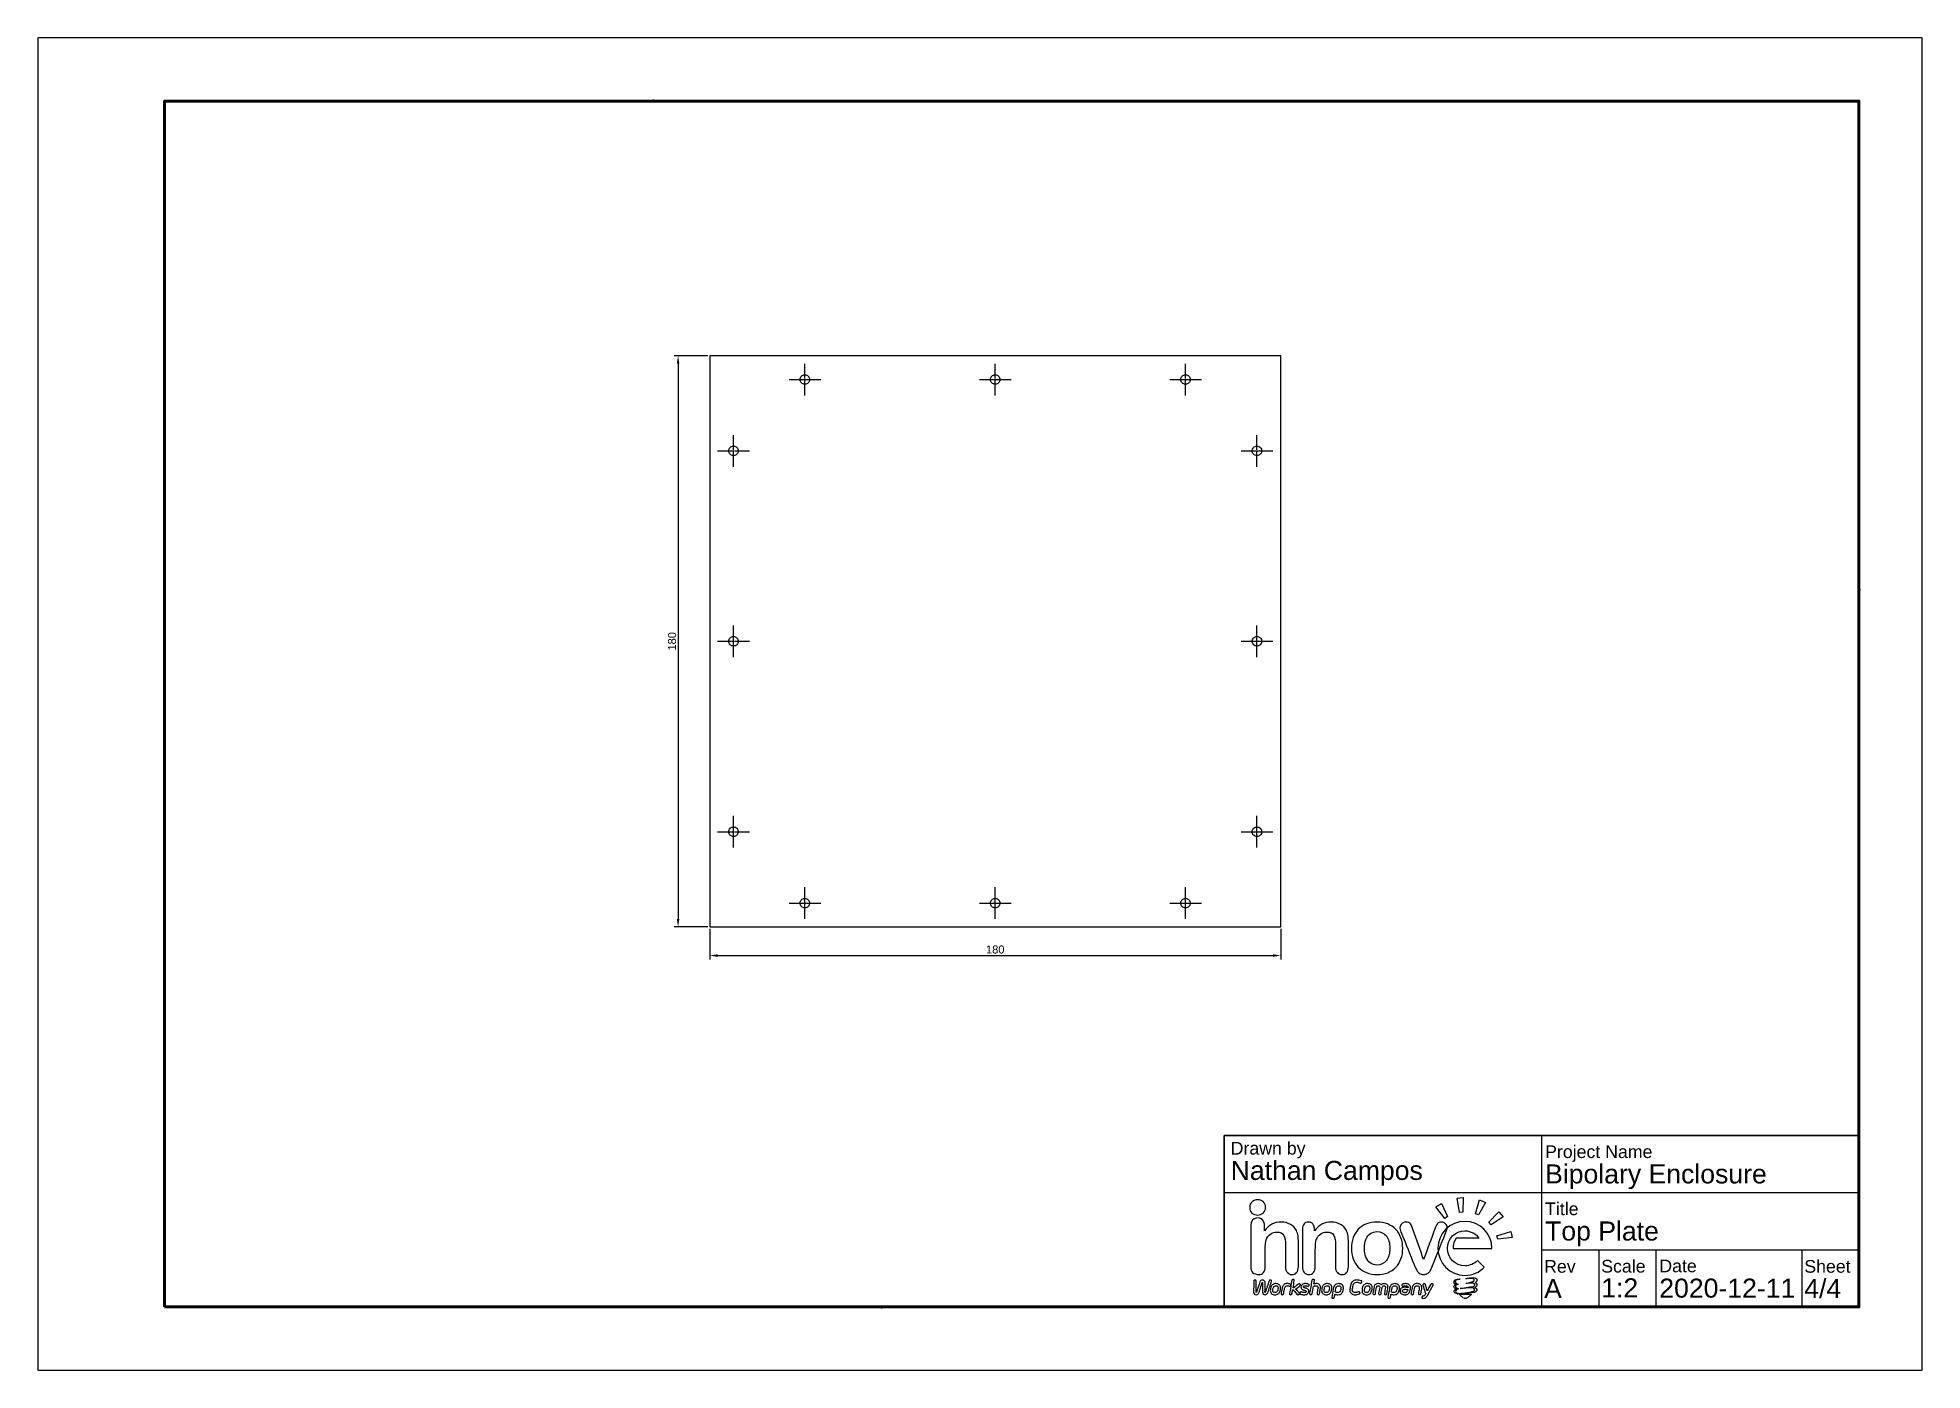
# Paper-space layout 'A4 Landscape' of a CAD drawing. Header units: millimetres. Extents: x -5 to 292, y -4 to 206.
# The model-space entities are those that its viewports show. They can reach past a viewport. Long polylines and large blocks are cut down to what shows.
import ezdxf

# ---------------------------------------------------------------- set-up
doc = ezdxf.new("R2010")
doc.units = ezdxf.units.MM
doc.linetypes.add('CENTER2', pattern=[28.575, 19.05, -3.175, 3.175, -3.175])
doc.layers.add('Border', color=7, linetype='Continuous', lineweight=60)
for name, color, linetype in [('Centers', 7, 'Continuous'), ('Dimensions', 7, 'Continuous'), ('Hole', 4, 'Continuous'), ('Logo', 7, 'Continuous'), ('Outline', 255, 'Continuous'), ('Paper', 6, 'Continuous'), ('Title Block', 7, 'Continuous')]:
    doc.layers.add(name, color=color, linetype=linetype)
doc.styles.get("Standard").update_dxf_attribs({"font": 'arial.ttf'})
doc.dimstyles.new('ISO-25', dxfattribs={"dimtxt": 2.5, "dimasz": 2.5, "dimexe": 1.25, "dimexo": 0.625, "dimtad": 1, "dimtxsty": 'Standard', "dimcen": 2.5, "dimadec": 0, "dimazin": 0, "dimtfac": 1, "dimtmove": 0, "dimatfit": 3, "dimfxl": 1, "dimarcsym": 0})

psp = doc.layouts.new('A4 Landscape')

msp = doc.modelspace()

# ---------------------------------------------------------------- blocks, each defined once
blk = doc.blocks.new('Title Block (A4 Landscape)')
at = {"layer": 'Border'}
blk.add_lwpolyline([(20, 10), (287, 10), (287, 200), (20, 200)], close=True, dxfattribs=at)
for p in [(97, 200), (287, 123), (133, 10)]:
    blk.add_point(p, dxfattribs=at)
at = {"layer": 'Logo'}
for points in [[(223.67, 27.13), (224.65, 27.21), (224.59, 24.93), (224.05, 24.88)], [(227.24, 26.85), (228.16, 26.47), (227.05, 24.48), (226.56, 24.67)], [(192.26, 24.46), (192.26, 24.46)], [(220.36, 25.76), (221.21, 26.27), (222.17, 24.22), (221.73, 23.94)], [(230.27, 24.97), (230.94, 24.2), (229.03, 22.94), (228.69, 23.35)], [(193.33, 22.88), (193.33, 22.88)], [(201.21, 22.24), (201.21, 22.24)], [(216.77, 22.09), (216.77, 22.09)], [(224.91, 23.47), (224.91, 23.47)], [(232.13, 21.89), (232.37, 20.93), (230.1, 20.65), (229.97, 21.19)], [(213.09, 19.22), (213.09, 19.22)], [(215.12, 19.22), (215.12, 19.22)], [(193.43, 11.91), (193.43, 11.91)], [(194.99, 12.26), (194.99, 12.26)], [(195.12, 13.67), (195.12, 13.67)], [(196.96, 13.67), (196.96, 13.67)], [(198.8, 13.64), (198.8, 13.64)], [(199.57, 11.91), (199.57, 11.91)], [(201.51, 13.67), (201.51, 13.67)], [(203.09, 12.26), (203.09, 12.26)], [(203.2, 13.67), (203.2, 13.67)], [(204.89, 12.26), (204.89, 12.26)], [(205.04, 13.67), (205.04, 13.67)], [(207.88, 14.24), (207.88, 14.24)], [(209.46, 12.26), (209.46, 12.26)], [(209.57, 13.67), (209.57, 13.67)], [(212.17, 13.67), (212.17, 13.67)], [(213.73, 12.26), (213.73, 12.26)], [(213.88, 13.67), (213.88, 13.67)], [(215.46, 12.23), (215.46, 12.23)], [(215.57, 13.67), (215.57, 13.67)], [(217.77, 11.91), (217.77, 11.91)], [(219.72, 13.64), (219.72, 13.64)], [(223.18, 13.9), (223.18, 13.9)], [(225.06, 14.44), (225.06, 14.44)], [(203.95, 11.51), (203.95, 11.51)], [(212.79, 11.51), (212.79, 11.51)], [(218.31, 11.34), (218.31, 11.34)], [(224.87, 11.32), (224.87, 11.32)]]:
    blk.add_lwpolyline(points, close=True, dxfattribs=at)
for points, knots in [([(191.36, 24.78), (191.12, 24.99), (191, 25.29), (191, 25.68), (191, 26.04), (191.12, 26.32), (191.38, 26.55), (191.64, 26.79), (191.91, 26.89), (192.26, 26.89), (192.58, 26.89), (192.88, 26.79), (193.11, 26.59), (193.37, 26.38), (193.5, 26.08), (193.5, 25.68), (193.5, 25.29), (193.37, 24.99), (193.13, 24.78), (192.88, 24.56), (192.6, 24.46), (192.26, 24.46), (191.91, 24.46), (191.62, 24.56), (191.36, 24.78)], [0, 0, 0, 0, 1, 1, 1, 2, 2, 2, 3, 3, 3, 4, 4, 4, 5, 5, 5, 6, 6, 6, 7, 7, 7, 8, 8, 8, 8]), ([(192.43, 15.1), (192.13, 15.1), (191.64, 15.2), (191.44, 15.42), (191.27, 15.63), (191.17, 15.93), (191.17, 16.32), (191.17, 18.49), (191.17, 20.66), (191.17, 22.83), (191.17, 24.24), (192.77, 24.31), (193.2, 23.5), (193.28, 23.32), (193.33, 23.11), (193.33, 22.88), (193.33, 22.58), (193.33, 22.28), (193.33, 21.98), (193.69, 22.47), (194.07, 22.81), (194.5, 23.03), (194.93, 23.26), (195.42, 23.37), (195.98, 23.37), (196.51, 23.37), (196.98, 23.24), (197.41, 23), (197.83, 22.77), (198.15, 22.45), (198.35, 22.02), (198.5, 21.76), (198.58, 21.51), (198.63, 21.21), (198.65, 20.93), (198.67, 20.57), (198.67, 20.12), (198.67, 18.85), (198.67, 17.58), (198.67, 16.32), (198.67, 15.91), (198.58, 15.61), (198.39, 15.4), (198.22, 15.2), (197.96, 15.1), (197.66, 15.1), (197.36, 15.1), (197.11, 15.2), (196.94, 15.42), (196.74, 15.63), (196.64, 15.93), (196.64, 16.32), (196.64, 17.45), (196.64, 18.58), (196.64, 19.71), (196.64, 20.4), (196.55, 20.91), (196.36, 21.25), (196.19, 21.62), (195.8, 21.79), (195.25, 21.79), (194.89, 21.79), (194.56, 21.68), (194.27, 21.47), (193.97, 21.25), (193.75, 20.95), (193.6, 20.57), (193.5, 20.27), (193.45, 19.71), (193.45, 18.88), (193.45, 18.03), (193.45, 17.17), (193.45, 16.32), (193.45, 15.91), (193.37, 15.61), (193.18, 15.4), (192.98, 15.2), (192.73, 15.1), (192.43, 15.1)], [0, 0, 0, 0, 1, 1, 1, 2, 2, 2, 3, 3, 3, 4, 4, 4, 5, 5, 5, 6, 6, 6, 7, 7, 7, 8, 8, 8, 9, 9, 9, 10, 10, 10, 11, 11, 11, 12, 12, 12, 13, 13, 13, 14, 14, 14, 15, 15, 15, 16, 16, 16, 17, 17, 17, 18, 18, 18, 19, 19, 19, 20, 20, 20, 21, 21, 21, 22, 22, 22, 23, 23, 23, 24, 24, 24, 25, 25, 25, 26, 26, 26, 26]), ([(200.31, 15.1), (200.01, 15.1), (199.78, 15.2), (199.59, 15.42), (199.42, 15.63), (199.31, 15.93), (199.31, 16.32), (199.31, 18.28), (199.31, 20.25), (199.31, 22.21), (199.31, 22.6), (199.39, 22.88), (199.57, 23.07), (199.74, 23.26), (199.97, 23.37), (200.25, 23.37), (200.44, 23.37), (200.59, 23.32), (200.74, 23.24), (200.89, 23.15), (201, 23.03), (201.08, 22.85), (201.17, 22.68), (201.21, 22.47), (201.21, 22.24), (201.21, 22.15), (201.21, 22.06), (201.21, 21.98), (201.57, 22.47), (201.96, 22.81), (202.39, 23.03), (202.81, 23.26), (203.3, 23.37), (203.86, 23.37), (204.39, 23.37), (204.86, 23.24), (205.29, 23), (205.72, 22.77), (206.04, 22.45), (206.23, 22.02), (206.38, 21.76), (206.47, 21.51), (206.51, 21.21), (206.53, 20.93), (206.55, 20.57), (206.55, 20.12), (206.55, 18.85), (206.55, 17.58), (206.55, 16.32), (206.55, 15.91), (206.47, 15.61), (206.28, 15.4), (206.1, 15.2), (205.85, 15.1), (205.55, 15.1), (205.25, 15.1), (204.99, 15.2), (204.82, 15.42), (204.63, 15.63), (204.52, 15.93), (204.52, 16.32), (204.52, 17.45), (204.52, 18.58), (204.52, 19.71), (204.52, 20.4), (204.44, 20.91), (204.25, 21.25), (204.07, 21.62), (203.69, 21.79), (203.13, 21.79), (202.77, 21.79), (202.45, 21.68), (202.15, 21.47), (201.85, 21.25), (201.64, 20.95), (201.49, 20.57), (201.38, 20.27), (201.34, 19.71), (201.34, 18.88), (201.34, 18.03), (201.34, 17.17), (201.34, 16.32), (201.34, 15.91), (201.25, 15.61), (201.06, 15.4), (200.87, 15.2), (200.61, 15.1), (200.31, 15.1)], [0, 0, 0, 0, 1, 1, 1, 2, 2, 2, 3, 3, 3, 4, 4, 4, 5, 5, 5, 6, 6, 6, 7, 7, 7, 8, 8, 8, 9, 9, 9, 10, 10, 10, 11, 11, 11, 12, 12, 12, 13, 13, 13, 14, 14, 14, 15, 15, 15, 16, 16, 16, 17, 17, 17, 18, 18, 18, 19, 19, 19, 20, 20, 20, 21, 21, 21, 22, 22, 22, 23, 23, 23, 24, 24, 24, 25, 25, 25, 26, 26, 26, 27, 27, 27, 28, 28, 28, 29, 29, 29, 29]), ([(214.84, 17.56), (214.65, 17.04), (214.37, 16.59), (214.03, 16.23), (213.67, 15.87), (213.24, 15.59), (212.75, 15.38), (212.24, 15.18), (211.68, 15.1), (211.06, 15.1), (210.44, 15.1), (209.89, 15.18), (209.4, 15.4), (208.9, 15.59), (208.48, 15.87), (208.11, 16.25), (207.77, 16.61), (207.49, 17.04), (207.3, 17.56), (207.11, 18.07), (207.02, 18.62), (207.02, 19.22), (207.02, 19.84), (207.11, 20.4), (207.3, 20.91), (207.49, 21.42), (207.77, 21.87), (208.11, 22.24), (208.48, 22.6), (208.9, 22.88), (209.4, 23.07), (209.91, 23.26), (210.46, 23.37), (211.06, 23.37), (211.68, 23.37), (212.24, 23.26), (212.75, 23.07), (213.24, 22.85), (213.67, 22.58), (214.03, 22.21), (214.4, 21.85), (214.65, 21.4), (214.84, 20.89), (215.04, 20.4), (215.12, 19.84), (215.12, 19.22), (215.12, 18.62), (215.04, 18.07), (214.84, 17.56)], [0, 0, 0, 0, 1, 1, 1, 2, 2, 2, 3, 3, 3, 4, 4, 4, 5, 5, 5, 6, 6, 6, 7, 7, 7, 8, 8, 8, 9, 9, 9, 10, 10, 10, 11, 11, 11, 12, 12, 12, 13, 13, 13, 14, 14, 14, 15, 15, 15, 16, 16, 16, 16]), ([(212.54, 21.17), (212.17, 21.62), (211.68, 21.85), (211.06, 21.85), (210.66, 21.85), (210.31, 21.74), (210.02, 21.55), (209.72, 21.34), (209.48, 21.04), (209.31, 20.63), (209.16, 20.23), (209.07, 19.76), (209.07, 19.22), (209.07, 18.69), (209.16, 18.22), (209.31, 17.83), (209.48, 17.43), (209.69, 17.13), (209.99, 16.91), (210.29, 16.7), (210.66, 16.59), (211.06, 16.59), (211.68, 16.59), (212.17, 16.83), (212.54, 17.3), (212.9, 17.77), (213.09, 18.41), (213.09, 19.22), (213.09, 20.06), (212.9, 20.7), (212.54, 21.17)], [0, 0, 0, 0, 1, 1, 1, 2, 2, 2, 3, 3, 3, 4, 4, 4, 5, 5, 5, 6, 6, 6, 7, 7, 7, 8, 8, 8, 9, 9, 9, 10, 10, 10, 10]), ([(221.19, 23.37), (221.45, 23.37), (221.68, 23.28), (221.85, 23.09), (222.05, 22.92), (222.13, 22.73), (222.13, 22.49), (222.13, 22.41), (222.11, 22.3), (222.09, 22.19), (222.05, 22.06), (222, 21.96), (221.96, 21.85), (221.92, 21.74), (221.88, 21.62), (221.83, 21.49), (221.18, 19.87), (220.52, 18.25), (219.87, 16.64), (219.82, 16.51), (219.76, 16.34), (219.65, 16.12), (219.57, 15.91), (219.48, 15.72), (219.37, 15.57), (219.27, 15.42), (219.14, 15.31), (218.97, 15.23), (218.82, 15.14), (218.63, 15.1), (218.41, 15.1), (218.11, 15.1), (217.9, 15.16), (217.71, 15.29), (217.54, 15.42), (217.43, 15.57), (217.34, 15.72), (217.26, 15.87), (217.11, 16.19), (216.92, 16.64), (216.28, 18.24), (215.64, 19.84), (214.99, 21.44), (214.95, 21.55), (214.89, 21.68), (214.84, 21.79), (214.8, 21.91), (214.76, 22.04), (214.74, 22.15), (214.69, 22.28), (214.67, 22.38), (214.67, 22.47), (214.67, 22.62), (214.74, 22.75), (214.8, 22.9), (214.89, 23.03), (215.02, 23.15), (215.17, 23.24), (215.31, 23.32), (215.46, 23.37), (215.64, 23.37), (215.98, 23.37), (216.21, 23.26), (216.34, 23.07), (216.47, 22.88), (216.6, 22.56), (216.77, 22.09), (217.32, 20.55), (217.86, 19.01), (218.41, 17.47), (219, 19.08), (219.6, 20.69), (220.19, 22.3), (220.32, 22.68), (220.44, 22.96), (220.59, 23.11), (220.72, 23.28), (220.93, 23.37), (221.19, 23.37)], [0, 0, 0, 0, 1, 1, 1, 2, 2, 2, 3, 3, 3, 4, 4, 4, 5, 5, 5, 6, 6, 6, 7, 7, 7, 8, 8, 8, 9, 9, 9, 10, 10, 10, 11, 11, 11, 12, 12, 12, 13, 13, 13, 14, 14, 14, 15, 15, 15, 16, 16, 16, 17, 17, 17, 18, 18, 18, 19, 19, 19, 20, 20, 20, 21, 21, 21, 22, 22, 22, 23, 23, 23, 24, 24, 24, 25, 25, 25, 26, 26, 26, 26]), ([(222.15, 19.22), (222.15, 17.7), (223.39, 16.47), (224.91, 16.47), (225.7, 16.47), (226.38, 16.79), (226.9, 17.3), (227.25, 16.95), (227.61, 16.6), (227.97, 16.25), (227.2, 15.46), (226.11, 14.95), (224.91, 14.95), (222.56, 14.95), (220.66, 16.87), (220.66, 19.22), (220.66, 21.57), (222.56, 23.47), (224.91, 23.47), (227.26, 23.47), (229.16, 21.57), (229.18, 19.22), (228.72, 19.22), (228.26, 19.22), (227.79, 19.22), (227.75, 19.22), (227.71, 19.22), (227.67, 19.22), (226.13, 19.22), (224.59, 19.22), (223.05, 19.22), (223.05, 19.82), (223.24, 20.35), (223.56, 20.8), (224.76, 20.8), (225.96, 20.8), (227.15, 20.8), (226.66, 21.51), (225.85, 21.98), (224.91, 21.98), (223.39, 21.98), (222.15, 20.74), (222.15, 19.22)], [0, 0, 0, 0, 1, 1, 1, 2, 2, 2, 3, 3, 3, 4, 4, 4, 5, 5, 5, 6, 6, 6, 7, 7, 7, 8, 8, 8, 9, 9, 9, 10, 10, 10, 11, 11, 11, 12, 12, 12, 13, 13, 13, 14, 14, 14, 14]), ([(193.45, 12.3), (193.47, 12.36), (193.52, 12.45), (193.54, 12.53), (193.56, 12.6), (193.58, 12.68), (193.6, 12.77), (193.67, 12.92), (193.71, 13.07), (193.77, 13.22), (193.82, 13.39), (193.88, 13.54), (193.92, 13.69), (193.95, 13.77), (193.97, 13.84), (193.99, 13.9), (194.01, 13.97), (194.03, 14.03), (194.07, 14.09), (194.09, 14.18), (194.16, 14.22), (194.24, 14.22), (194.31, 14.22), (194.35, 14.22), (194.39, 14.2), (194.44, 14.16), (194.46, 14.11), (194.46, 14.07), (194.46, 14.03), (194.46, 14.01), (194.44, 13.99), (194.24, 13.4), (194.04, 12.8), (193.84, 12.21), (193.8, 12.13), (193.75, 12.06), (193.67, 12), (193.6, 11.93), (193.52, 11.91), (193.43, 11.91), (193.3, 11.91), (193.22, 11.96), (193.13, 12.02), (193.05, 12.11), (193.03, 12.19), (193.03, 12.32), (193.03, 12.58), (193.03, 12.81), (193.03, 13.07), (193.03, 13.32), (193.03, 13.58), (193.03, 13.84), (193.03, 13.86), (193.03, 13.86), (193, 13.86), (193, 13.86), (193, 13.86), (192.98, 13.84), (192.94, 13.73), (192.9, 13.6), (192.88, 13.49), (192.83, 13.39), (192.79, 13.26), (192.77, 13.15), (192.71, 12.98), (192.66, 12.83), (192.6, 12.68), (192.56, 12.51), (192.49, 12.36), (192.45, 12.21), (192.41, 12.11), (192.36, 12.04), (192.28, 12), (192.21, 11.93), (192.13, 11.91), (192.02, 11.91), (191.91, 11.91), (191.81, 11.96), (191.74, 12.02), (191.66, 12.08), (191.62, 12.19), (191.62, 12.3), (191.62, 12.88), (191.63, 13.47), (191.64, 14.05), (191.64, 14.11), (191.66, 14.16), (191.7, 14.18), (191.74, 14.22), (191.79, 14.22), (191.83, 14.22), (191.89, 14.22), (191.94, 14.22), (191.98, 14.18), (192.02, 14.16), (192.02, 14.09), (192.02, 14.05), (192.02, 13.84), (192.02, 13.6), (192.02, 13.39), (192.02, 13.17), (192.02, 12.96), (192.02, 12.75), (192.02, 12.66), (192.02, 12.6), (192.02, 12.51), (192, 12.45), (192, 12.36), (192, 12.3), (192, 12.28), (192.02, 12.28), (192.02, 12.28), (192.04, 12.28), (192.04, 12.28), (192.06, 12.3), (192.25, 12.84), (192.43, 13.38), (192.62, 13.92), (192.64, 14.03), (192.71, 14.09), (192.77, 14.14), (192.83, 14.2), (192.92, 14.22), (193.03, 14.22), (193.07, 14.22), (193.13, 14.2), (193.18, 14.2), (193.22, 14.18), (193.26, 14.16), (193.3, 14.11), (193.35, 14.09), (193.37, 14.05), (193.39, 14.01), (193.41, 13.94), (193.43, 13.9), (193.43, 13.84), (193.43, 13.32), (193.42, 12.81), (193.41, 12.3), (193.41, 12.28), (193.41, 12.28), (193.43, 12.28), (193.45, 12.28), (193.45, 12.28), (193.45, 12.3)], [0, 0, 0, 0, 1, 1, 1, 2, 2, 2, 3, 3, 3, 4, 4, 4, 5, 5, 5, 6, 6, 6, 7, 7, 7, 8, 8, 8, 9, 9, 9, 10, 10, 10, 11, 11, 11, 12, 12, 12, 13, 13, 13, 14, 14, 14, 15, 15, 15, 16, 16, 16, 17, 17, 17, 18, 18, 18, 19, 19, 19, 20, 20, 20, 21, 21, 21, 22, 22, 22, 23, 23, 23, 24, 24, 24, 25, 25, 25, 26, 26, 26, 27, 27, 27, 28, 28, 28, 29, 29, 29, 30, 30, 30, 31, 31, 31, 32, 32, 32, 33, 33, 33, 34, 34, 34, 35, 35, 35, 36, 36, 36, 37, 37, 37, 38, 38, 38, 39, 39, 39, 40, 40, 40, 41, 41, 41, 42, 42, 42, 43, 43, 43, 44, 44, 44, 45, 45, 45, 46, 46, 46, 47, 47, 47, 48, 48, 48, 48]), ([(195.42, 13.62), (195.51, 13.6), (195.59, 13.56), (195.65, 13.49), (195.72, 13.45), (195.76, 13.39), (195.8, 13.3), (195.85, 13.22), (195.87, 13.11), (195.87, 13), (195.87, 12.92), (195.85, 12.83), (195.85, 12.75), (195.83, 12.7), (195.83, 12.64), (195.8, 12.6), (195.78, 12.53), (195.78, 12.49), (195.76, 12.45), (195.7, 12.26), (195.61, 12.13), (195.48, 12.04), (195.33, 11.96), (195.18, 11.91), (194.99, 11.91), (194.89, 11.91), (194.78, 11.91), (194.69, 11.93), (194.61, 11.98), (194.52, 12.02), (194.46, 12.06), (194.39, 12.13), (194.35, 12.19), (194.31, 12.28), (194.27, 12.36), (194.24, 12.45), (194.24, 12.58), (194.24, 12.66), (194.27, 12.75), (194.27, 12.81), (194.29, 12.88), (194.29, 12.92), (194.31, 12.98), (194.31, 13.02), (194.33, 13.09), (194.35, 13.13), (194.42, 13.32), (194.5, 13.45), (194.63, 13.54), (194.76, 13.62), (194.93, 13.67), (195.12, 13.67), (195.23, 13.67), (195.33, 13.64), (195.42, 13.62)], [0, 0, 0, 0, 1, 1, 1, 2, 2, 2, 3, 3, 3, 4, 4, 4, 5, 5, 5, 6, 6, 6, 7, 7, 7, 8, 8, 8, 9, 9, 9, 10, 10, 10, 11, 11, 11, 12, 12, 12, 13, 13, 13, 14, 14, 14, 15, 15, 15, 16, 16, 16, 17, 17, 17, 18, 18, 18, 18]), ([(195.21, 12.3), (195.27, 12.32), (195.31, 12.36), (195.33, 12.43), (195.38, 12.47), (195.4, 12.53), (195.42, 12.6), (195.44, 12.68), (195.44, 12.75), (195.46, 12.81), (195.46, 12.88), (195.48, 12.94), (195.48, 12.98), (195.48, 13.09), (195.44, 13.17), (195.38, 13.24), (195.31, 13.3), (195.23, 13.32), (195.12, 13.32), (195.03, 13.32), (194.97, 13.3), (194.91, 13.28), (194.84, 13.24), (194.8, 13.2), (194.78, 13.15), (194.74, 13.09), (194.71, 13.02), (194.69, 12.96), (194.67, 12.9), (194.67, 12.83), (194.65, 12.75), (194.65, 12.73), (194.65, 12.7), (194.65, 12.66), (194.65, 12.64), (194.63, 12.62), (194.63, 12.58), (194.63, 12.47), (194.67, 12.38), (194.74, 12.32), (194.8, 12.28), (194.89, 12.26), (194.99, 12.26), (195.08, 12.26), (195.16, 12.26), (195.21, 12.3)], [0, 0, 0, 0, 1, 1, 1, 2, 2, 2, 3, 3, 3, 4, 4, 4, 5, 5, 5, 6, 6, 6, 7, 7, 7, 8, 8, 8, 9, 9, 9, 10, 10, 10, 11, 11, 11, 12, 12, 12, 13, 13, 13, 14, 14, 14, 15, 15, 15, 15]), ([(196.15, 11.91), (196.1, 11.91), (196.06, 11.93), (196.02, 11.96), (195.98, 11.98), (195.95, 12.02), (195.95, 12.08), (195.95, 12.11), (195.95, 12.11), (195.95, 12.13), (196, 12.36), (196.04, 12.58), (196.08, 12.81), (196.1, 12.85), (196.1, 12.92), (196.12, 12.98), (196.12, 13.02), (196.15, 13.09), (196.15, 13.13), (196.23, 13.32), (196.32, 13.47), (196.45, 13.56), (196.59, 13.62), (196.77, 13.67), (196.96, 13.67), (197, 13.67), (197.07, 13.67), (197.15, 13.64), (197.21, 13.64), (197.28, 13.62), (197.32, 13.62), (197.36, 13.6), (197.41, 13.58), (197.43, 13.56), (197.45, 13.54), (197.45, 13.49), (197.45, 13.45), (197.45, 13.39), (197.45, 13.35), (197.41, 13.32), (197.39, 13.28), (197.34, 13.26), (197.28, 13.26), (197.24, 13.26), (197.17, 13.28), (197.11, 13.3), (197.04, 13.32), (196.98, 13.32), (196.92, 13.32), (196.83, 13.32), (196.74, 13.3), (196.7, 13.28), (196.64, 13.24), (196.59, 13.2), (196.57, 13.15), (196.55, 13.09), (196.53, 13.02), (196.51, 12.96), (196.49, 12.9), (196.49, 12.83), (196.47, 12.75), (196.42, 12.52), (196.38, 12.29), (196.34, 12.06), (196.34, 12.02), (196.32, 11.98), (196.27, 11.96), (196.25, 11.93), (196.21, 11.91), (196.15, 11.91)], [0, 0, 0, 0, 1, 1, 1, 2, 2, 2, 3, 3, 3, 4, 4, 4, 5, 5, 5, 6, 6, 6, 7, 7, 7, 8, 8, 8, 9, 9, 9, 10, 10, 10, 11, 11, 11, 12, 12, 12, 13, 13, 13, 14, 14, 14, 15, 15, 15, 16, 16, 16, 17, 17, 17, 18, 18, 18, 19, 19, 19, 20, 20, 20, 21, 21, 21, 22, 22, 22, 23, 23, 23, 23]), ([(197.83, 14.33), (197.9, 14.33), (197.96, 14.31), (197.98, 14.29), (198.03, 14.26), (198.03, 14.22), (198.03, 14.18), (198.03, 14.16), (198.03, 14.14), (198.03, 14.14), (197.96, 13.76), (197.9, 13.38), (197.83, 13), (197.86, 13), (197.88, 13), (197.9, 13), (197.92, 13), (197.94, 13.02), (197.96, 13.02), (197.98, 13.05), (198.03, 13.07), (198.05, 13.09), (198.25, 13.26), (198.46, 13.43), (198.67, 13.6), (198.69, 13.64), (198.75, 13.64), (198.8, 13.64), (198.88, 13.64), (198.92, 13.64), (198.97, 13.6), (199.01, 13.56), (199.03, 13.52), (199.03, 13.47), (199.03, 13.45), (199.01, 13.43), (199.01, 13.41), (198.99, 13.39), (198.99, 13.37), (198.95, 13.35), (198.8, 13.22), (198.65, 13.09), (198.5, 12.96), (198.48, 12.94), (198.43, 12.92), (198.39, 12.9), (198.35, 12.85), (198.3, 12.83), (198.24, 12.81), (198.28, 12.79), (198.3, 12.77), (198.35, 12.75), (198.37, 12.7), (198.39, 12.68), (198.41, 12.66), (198.54, 12.5), (198.67, 12.35), (198.8, 12.19), (198.82, 12.15), (198.84, 12.11), (198.84, 12.08), (198.84, 12.04), (198.82, 12), (198.77, 11.96), (198.75, 11.93), (198.69, 11.91), (198.63, 11.91), (198.58, 11.91), (198.56, 11.91), (198.52, 11.93), (198.5, 11.96), (198.48, 11.98), (198.45, 12), (198.3, 12.19), (198.14, 12.38), (197.98, 12.58), (197.96, 12.62), (197.94, 12.64), (197.92, 12.64), (197.9, 12.66), (197.88, 12.66), (197.86, 12.66), (197.83, 12.66), (197.8, 12.66), (197.77, 12.66), (197.73, 12.46), (197.7, 12.26), (197.66, 12.06), (197.66, 12.02), (197.64, 11.98), (197.6, 11.96), (197.58, 11.93), (197.54, 11.91), (197.47, 11.91), (197.41, 11.91), (197.36, 11.93), (197.34, 11.96), (197.3, 12), (197.28, 12.02), (197.28, 12.08), (197.28, 12.11), (197.28, 12.11), (197.28, 12.13), (197.4, 12.81), (197.52, 13.49), (197.64, 14.18), (197.66, 14.22), (197.68, 14.26), (197.73, 14.29), (197.75, 14.31), (197.79, 14.33), (197.83, 14.33)], [0, 0, 0, 0, 1, 1, 1, 2, 2, 2, 3, 3, 3, 4, 4, 4, 5, 5, 5, 6, 6, 6, 7, 7, 7, 8, 8, 8, 9, 9, 9, 10, 10, 10, 11, 11, 11, 12, 12, 12, 13, 13, 13, 14, 14, 14, 15, 15, 15, 16, 16, 16, 17, 17, 17, 18, 18, 18, 19, 19, 19, 20, 20, 20, 21, 21, 21, 22, 22, 22, 23, 23, 23, 24, 24, 24, 25, 25, 25, 26, 26, 26, 27, 27, 27, 28, 28, 28, 29, 29, 29, 30, 30, 30, 31, 31, 31, 32, 32, 32, 33, 33, 33, 34, 34, 34, 35, 35, 35, 36, 36, 36, 37, 37, 37, 37]), ([(199.29, 11.93), (199.2, 11.93), (199.12, 11.96), (199.03, 12), (198.99, 12), (198.95, 12.02), (198.92, 12.06), (198.9, 12.08), (198.88, 12.13), (198.88, 12.17), (198.88, 12.21), (198.9, 12.26), (198.92, 12.3), (198.97, 12.32), (199.01, 12.34), (199.07, 12.34), (199.1, 12.34), (199.12, 12.34), (199.14, 12.34), (199.22, 12.32), (199.29, 12.3), (199.35, 12.28), (199.42, 12.26), (199.5, 12.26), (199.57, 12.26), (199.61, 12.26), (199.63, 12.26), (199.67, 12.26), (199.71, 12.26), (199.76, 12.26), (199.78, 12.28), (199.82, 12.28), (199.84, 12.3), (199.89, 12.32), (199.91, 12.34), (199.91, 12.38), (199.91, 12.43), (199.91, 12.47), (199.89, 12.49), (199.84, 12.53), (199.82, 12.55), (199.76, 12.58), (199.69, 12.6), (199.63, 12.6), (199.57, 12.62), (199.5, 12.64), (199.42, 12.66), (199.35, 12.68), (199.29, 12.73), (199.24, 12.77), (199.18, 12.81), (199.14, 12.88), (199.1, 12.94), (199.07, 13.02), (199.07, 13.13), (199.07, 13.22), (199.1, 13.3), (199.14, 13.39), (199.18, 13.45), (199.22, 13.49), (199.29, 13.54), (199.35, 13.58), (199.44, 13.62), (199.52, 13.64), (199.61, 13.67), (199.69, 13.67), (199.78, 13.67), (199.84, 13.67), (199.93, 13.67), (200.01, 13.64), (200.08, 13.64), (200.16, 13.62), (200.23, 13.6), (200.27, 13.58), (200.31, 13.56), (200.33, 13.54), (200.36, 13.52), (200.38, 13.47), (200.38, 13.43), (200.38, 13.37), (200.36, 13.32), (200.33, 13.3), (200.29, 13.26), (200.25, 13.24), (200.21, 13.24), (200.19, 13.24), (200.16, 13.24), (200.16, 13.24), (200.14, 13.24), (200.12, 13.26), (200.12, 13.26), (200.06, 13.28), (199.99, 13.28), (199.95, 13.3), (199.89, 13.32), (199.82, 13.32), (199.76, 13.32), (199.74, 13.32), (199.71, 13.32), (199.67, 13.32), (199.63, 13.32), (199.61, 13.3), (199.59, 13.3), (199.54, 13.28), (199.52, 13.28), (199.5, 13.26), (199.48, 13.24), (199.46, 13.2), (199.46, 13.17), (199.46, 13.13), (199.48, 13.11), (199.5, 13.09), (199.52, 13.07), (199.54, 13.05), (199.57, 13.02), (199.59, 13.02), (199.61, 13), (199.65, 13), (199.67, 12.98), (199.71, 12.98), (199.74, 12.96), (199.8, 12.96), (199.89, 12.94), (199.95, 12.92), (200.01, 12.88), (200.08, 12.85), (200.12, 12.81), (200.19, 12.77), (200.23, 12.73), (200.25, 12.66), (200.29, 12.62), (200.31, 12.53), (200.31, 12.45), (200.31, 12.34), (200.29, 12.26), (200.23, 12.19), (200.19, 12.13), (200.14, 12.06), (200.06, 12.02), (199.99, 11.98), (199.91, 11.96), (199.82, 11.93), (199.74, 11.91), (199.65, 11.91), (199.57, 11.91), (199.46, 11.91), (199.37, 11.91), (199.29, 11.93)], [0, 0, 0, 0, 1, 1, 1, 2, 2, 2, 3, 3, 3, 4, 4, 4, 5, 5, 5, 6, 6, 6, 7, 7, 7, 8, 8, 8, 9, 9, 9, 10, 10, 10, 11, 11, 11, 12, 12, 12, 13, 13, 13, 14, 14, 14, 15, 15, 15, 16, 16, 16, 17, 17, 17, 18, 18, 18, 19, 19, 19, 20, 20, 20, 21, 21, 21, 22, 22, 22, 23, 23, 23, 24, 24, 24, 25, 25, 25, 26, 26, 26, 27, 27, 27, 28, 28, 28, 29, 29, 29, 30, 30, 30, 31, 31, 31, 32, 32, 32, 33, 33, 33, 34, 34, 34, 35, 35, 35, 36, 36, 36, 37, 37, 37, 38, 38, 38, 39, 39, 39, 40, 40, 40, 41, 41, 41, 42, 42, 42, 43, 43, 43, 44, 44, 44, 45, 45, 45, 46, 46, 46, 47, 47, 47, 48, 48, 48, 49, 49, 49, 49]), ([(201.02, 14.33), (201.06, 14.33), (201.1, 14.33), (201.15, 14.29), (201.19, 14.26), (201.21, 14.22), (201.21, 14.18), (201.21, 14.16), (201.21, 14.16), (201.19, 14.16), (201.19, 14.14), (201.19, 14.14), (201.19, 14.14), (201.16, 13.94), (201.13, 13.75), (201.1, 13.56), (201.17, 13.6), (201.23, 13.62), (201.3, 13.64), (201.38, 13.67), (201.45, 13.67), (201.51, 13.67), (201.7, 13.67), (201.87, 13.6), (201.98, 13.49), (202.09, 13.39), (202.15, 13.24), (202.15, 13.05), (202.15, 13.02), (202.15, 12.98), (202.15, 12.96), (202.15, 12.92), (202.13, 12.9), (202.13, 12.85), (202.09, 12.59), (202.04, 12.33), (202, 12.06), (201.98, 12.02), (201.96, 11.98), (201.94, 11.96), (201.89, 11.93), (201.85, 11.91), (201.81, 11.91), (201.74, 11.91), (201.7, 11.93), (201.66, 11.96), (201.64, 11.98), (201.62, 12.02), (201.62, 12.08), (201.62, 12.11), (201.62, 12.11), (201.62, 12.13), (201.66, 12.39), (201.7, 12.65), (201.74, 12.92), (201.77, 12.96), (201.77, 12.98), (201.77, 13.02), (201.77, 13.13), (201.74, 13.2), (201.68, 13.26), (201.62, 13.3), (201.55, 13.32), (201.45, 13.32), (201.38, 13.32), (201.32, 13.3), (201.23, 13.3), (201.17, 13.28), (201.1, 13.26), (201.04, 13.24), (200.97, 12.85), (200.9, 12.45), (200.83, 12.06), (200.83, 12.02), (200.8, 11.98), (200.76, 11.96), (200.74, 11.93), (200.7, 11.91), (200.66, 11.91), (200.59, 11.91), (200.55, 11.93), (200.51, 11.96), (200.46, 11.98), (200.44, 12.02), (200.44, 12.08), (200.44, 12.08), (200.44, 12.08), (200.44, 12.11), (200.44, 12.11), (200.44, 12.11), (200.44, 12.13), (200.56, 12.81), (200.68, 13.49), (200.8, 14.18), (200.83, 14.22), (200.85, 14.26), (200.89, 14.29), (200.91, 14.31), (200.95, 14.33), (201.02, 14.33)], [0, 0, 0, 0, 1, 1, 1, 2, 2, 2, 3, 3, 3, 4, 4, 4, 5, 5, 5, 6, 6, 6, 7, 7, 7, 8, 8, 8, 9, 9, 9, 10, 10, 10, 11, 11, 11, 12, 12, 12, 13, 13, 13, 14, 14, 14, 15, 15, 15, 16, 16, 16, 17, 17, 17, 18, 18, 18, 19, 19, 19, 20, 20, 20, 21, 21, 21, 22, 22, 22, 23, 23, 23, 24, 24, 24, 25, 25, 25, 26, 26, 26, 27, 27, 27, 28, 28, 28, 29, 29, 29, 30, 30, 30, 31, 31, 31, 32, 32, 32, 33, 33, 33, 33]), ([(203.5, 13.62), (203.6, 13.6), (203.67, 13.56), (203.73, 13.49), (203.82, 13.45), (203.86, 13.39), (203.9, 13.3), (203.92, 13.22), (203.95, 13.11), (203.95, 13), (203.95, 12.92), (203.95, 12.83), (203.92, 12.75), (203.92, 12.7), (203.9, 12.64), (203.9, 12.6), (203.88, 12.53), (203.86, 12.49), (203.86, 12.45), (203.8, 12.26), (203.69, 12.13), (203.56, 12.04), (203.43, 11.96), (203.26, 11.91), (203.07, 11.91), (202.96, 11.91), (202.88, 11.91), (202.79, 11.93), (202.69, 11.98), (202.62, 12.02), (202.56, 12.06), (202.49, 12.13), (202.43, 12.19), (202.39, 12.28), (202.36, 12.36), (202.34, 12.45), (202.34, 12.58), (202.34, 12.66), (202.34, 12.75), (202.36, 12.81), (202.36, 12.88), (202.39, 12.92), (202.39, 12.98), (202.41, 13.02), (202.43, 13.09), (202.43, 13.13), (202.49, 13.32), (202.6, 13.45), (202.73, 13.54), (202.86, 13.62), (203.01, 13.67), (203.2, 13.67), (203.3, 13.67), (203.41, 13.64), (203.5, 13.62)], [0, 0, 0, 0, 1, 1, 1, 2, 2, 2, 3, 3, 3, 4, 4, 4, 5, 5, 5, 6, 6, 6, 7, 7, 7, 8, 8, 8, 9, 9, 9, 10, 10, 10, 11, 11, 11, 12, 12, 12, 13, 13, 13, 14, 14, 14, 15, 15, 15, 16, 16, 16, 17, 17, 17, 18, 18, 18, 18]), ([(203.3, 12.3), (203.35, 12.32), (203.39, 12.36), (203.43, 12.43), (203.45, 12.47), (203.48, 12.53), (203.5, 12.6), (203.52, 12.68), (203.54, 12.75), (203.54, 12.81), (203.56, 12.88), (203.56, 12.94), (203.56, 12.98), (203.56, 13.09), (203.54, 13.17), (203.48, 13.24), (203.41, 13.3), (203.33, 13.32), (203.2, 13.32), (203.11, 13.32), (203.05, 13.3), (202.98, 13.28), (202.94, 13.24), (202.9, 13.2), (202.86, 13.15), (202.83, 13.09), (202.79, 13.02), (202.79, 12.96), (202.77, 12.9), (202.75, 12.83), (202.75, 12.75), (202.73, 12.73), (202.73, 12.7), (202.73, 12.66), (202.73, 12.64), (202.73, 12.62), (202.73, 12.58), (202.73, 12.47), (202.75, 12.38), (202.81, 12.32), (202.88, 12.28), (202.96, 12.26), (203.09, 12.26), (203.18, 12.26), (203.24, 12.26), (203.3, 12.3)], [0, 0, 0, 0, 1, 1, 1, 2, 2, 2, 3, 3, 3, 4, 4, 4, 5, 5, 5, 6, 6, 6, 7, 7, 7, 8, 8, 8, 9, 9, 9, 10, 10, 10, 11, 11, 11, 12, 12, 12, 13, 13, 13, 14, 14, 14, 15, 15, 15, 15]), ([(204.27, 13.17), (204.29, 13.28), (204.35, 13.37), (204.42, 13.43), (204.48, 13.52), (204.57, 13.56), (204.65, 13.6), (204.76, 13.64), (204.89, 13.67), (205.04, 13.67), (205.12, 13.67), (205.23, 13.64), (205.31, 13.62), (205.4, 13.6), (205.48, 13.56), (205.55, 13.49), (205.61, 13.45), (205.68, 13.37), (205.72, 13.3), (205.74, 13.22), (205.76, 13.11), (205.76, 13), (205.76, 12.96), (205.76, 12.92), (205.76, 12.88), (205.76, 12.85), (205.76, 12.81), (205.74, 12.77), (205.72, 12.64), (205.7, 12.51), (205.66, 12.41), (205.61, 12.3), (205.57, 12.21), (205.51, 12.15), (205.44, 12.06), (205.36, 12), (205.25, 11.96), (205.16, 11.93), (205.04, 11.91), (204.91, 11.91), (204.82, 11.91), (204.74, 11.91), (204.65, 11.93), (204.57, 11.96), (204.5, 11.98), (204.42, 12.02), (204.39, 11.84), (204.36, 11.66), (204.33, 11.49), (204.31, 11.44), (204.29, 11.4), (204.27, 11.38), (204.22, 11.34), (204.18, 11.34), (204.14, 11.34), (204.1, 11.34), (204.03, 11.34), (203.99, 11.38), (203.97, 11.4), (203.95, 11.44), (203.95, 11.51), (203.95, 11.53), (203.95, 11.53), (203.95, 11.53), (204.02, 11.96), (204.09, 12.38), (204.16, 12.81), (204.18, 12.94), (204.22, 13.07), (204.27, 13.17)], [0, 0, 0, 0, 1, 1, 1, 2, 2, 2, 3, 3, 3, 4, 4, 4, 5, 5, 5, 6, 6, 6, 7, 7, 7, 8, 8, 8, 9, 9, 9, 10, 10, 10, 11, 11, 11, 12, 12, 12, 13, 13, 13, 14, 14, 14, 15, 15, 15, 16, 16, 16, 17, 17, 17, 18, 18, 18, 19, 19, 19, 20, 20, 20, 21, 21, 21, 22, 22, 22, 23, 23, 23, 23]), ([(205.25, 12.41), (205.27, 12.47), (205.29, 12.51), (205.31, 12.6), (205.34, 12.66), (205.36, 12.73), (205.36, 12.81), (205.38, 12.83), (205.38, 12.88), (205.38, 12.9), (205.38, 12.94), (205.38, 12.96), (205.38, 13), (205.38, 13.11), (205.34, 13.2), (205.27, 13.24), (205.21, 13.3), (205.12, 13.32), (205.01, 13.32), (204.91, 13.32), (204.84, 13.3), (204.78, 13.28), (204.74, 13.24), (204.69, 13.2), (204.65, 13.15), (204.63, 13.09), (204.61, 13.02), (204.59, 12.96), (204.57, 12.9), (204.57, 12.83), (204.54, 12.75), (204.52, 12.61), (204.5, 12.48), (204.48, 12.34), (204.54, 12.3), (204.61, 12.3), (204.67, 12.28), (204.74, 12.26), (204.8, 12.26), (204.89, 12.26), (204.97, 12.26), (205.06, 12.26), (205.1, 12.3), (205.16, 12.32), (205.21, 12.36), (205.25, 12.41)], [0, 0, 0, 0, 1, 1, 1, 2, 2, 2, 3, 3, 3, 4, 4, 4, 5, 5, 5, 6, 6, 6, 7, 7, 7, 8, 8, 8, 9, 9, 9, 10, 10, 10, 11, 11, 11, 12, 12, 12, 13, 13, 13, 14, 14, 14, 15, 15, 15, 15]), ([(208.22, 14.2), (208.35, 14.18), (208.46, 14.16), (208.56, 14.11), (208.6, 14.09), (208.63, 14.07), (208.65, 14.05), (208.67, 14.03), (208.67, 13.99), (208.67, 13.94), (208.67, 13.9), (208.67, 13.84), (208.63, 13.79), (208.6, 13.77), (208.56, 13.75), (208.5, 13.75), (208.5, 13.75), (208.48, 13.75), (208.46, 13.75), (208.46, 13.75), (208.43, 13.75), (208.41, 13.75), (208.33, 13.79), (208.24, 13.82), (208.16, 13.84), (208.07, 13.86), (207.98, 13.88), (207.88, 13.88), (207.73, 13.88), (207.62, 13.86), (207.54, 13.77), (207.43, 13.71), (207.37, 13.62), (207.32, 13.47), (207.3, 13.41), (207.28, 13.32), (207.28, 13.26), (207.26, 13.17), (207.24, 13.11), (207.24, 13.02), (207.22, 12.96), (207.19, 12.9), (207.19, 12.83), (207.17, 12.77), (207.17, 12.7), (207.17, 12.64), (207.17, 12.58), (207.19, 12.51), (207.22, 12.45), (207.24, 12.41), (207.28, 12.36), (207.32, 12.34), (207.34, 12.32), (207.41, 12.3), (207.45, 12.28), (207.51, 12.28), (207.58, 12.26), (207.64, 12.26), (207.73, 12.26), (207.79, 12.28), (207.88, 12.3), (207.96, 12.32), (208.03, 12.34), (208.11, 12.36), (208.16, 12.38), (208.18, 12.38), (208.2, 12.38), (208.26, 12.38), (208.31, 12.36), (208.33, 12.32), (208.37, 12.28), (208.39, 12.23), (208.39, 12.19), (208.39, 12.15), (208.37, 12.13), (208.35, 12.08), (208.33, 12.06), (208.31, 12.04), (208.26, 12.04), (208.18, 12), (208.07, 11.96), (207.96, 11.93), (207.86, 11.91), (207.75, 11.91), (207.64, 11.91), (207.54, 11.91), (207.41, 11.91), (207.32, 11.96), (207.22, 11.98), (207.13, 12.02), (207.04, 12.08), (206.96, 12.15), (206.9, 12.23), (206.85, 12.32), (206.81, 12.41), (206.79, 12.51), (206.79, 12.64), (206.79, 12.73), (206.79, 12.79), (206.81, 12.88), (206.81, 12.94), (206.83, 13.02), (206.83, 13.09), (206.85, 13.17), (206.87, 13.26), (206.9, 13.35), (206.92, 13.41), (206.92, 13.49), (206.96, 13.58), (207.02, 13.79), (207.13, 13.97), (207.3, 14.07), (207.45, 14.18), (207.64, 14.24), (207.88, 14.24), (207.98, 14.24), (208.09, 14.22), (208.22, 14.2)], [0, 0, 0, 0, 1, 1, 1, 2, 2, 2, 3, 3, 3, 4, 4, 4, 5, 5, 5, 6, 6, 6, 7, 7, 7, 8, 8, 8, 9, 9, 9, 10, 10, 10, 11, 11, 11, 12, 12, 12, 13, 13, 13, 14, 14, 14, 15, 15, 15, 16, 16, 16, 17, 17, 17, 18, 18, 18, 19, 19, 19, 20, 20, 20, 21, 21, 21, 22, 22, 22, 23, 23, 23, 24, 24, 24, 25, 25, 25, 26, 26, 26, 27, 27, 27, 28, 28, 28, 29, 29, 29, 30, 30, 30, 31, 31, 31, 32, 32, 32, 33, 33, 33, 34, 34, 34, 35, 35, 35, 36, 36, 36, 37, 37, 37, 38, 38, 38, 39, 39, 39, 39]), ([(209.87, 13.62), (209.97, 13.6), (210.04, 13.56), (210.1, 13.49), (210.16, 13.45), (210.23, 13.39), (210.27, 13.3), (210.29, 13.22), (210.31, 13.11), (210.31, 13), (210.31, 12.92), (210.31, 12.83), (210.29, 12.75), (210.27, 12.7), (210.27, 12.64), (210.25, 12.6), (210.25, 12.53), (210.23, 12.49), (210.21, 12.45), (210.14, 12.26), (210.06, 12.13), (209.93, 12.04), (209.8, 11.96), (209.63, 11.91), (209.44, 11.91), (209.33, 11.91), (209.25, 11.91), (209.16, 11.93), (209.05, 11.98), (208.99, 12.02), (208.93, 12.06), (208.84, 12.13), (208.8, 12.19), (208.75, 12.28), (208.73, 12.36), (208.71, 12.45), (208.71, 12.58), (208.71, 12.66), (208.71, 12.75), (208.73, 12.81), (208.73, 12.88), (208.75, 12.92), (208.75, 12.98), (208.78, 13.02), (208.78, 13.09), (208.8, 13.13), (208.86, 13.32), (208.97, 13.45), (209.1, 13.54), (209.22, 13.62), (209.37, 13.67), (209.57, 13.67), (209.67, 13.67), (209.78, 13.64), (209.87, 13.62)], [0, 0, 0, 0, 1, 1, 1, 2, 2, 2, 3, 3, 3, 4, 4, 4, 5, 5, 5, 6, 6, 6, 7, 7, 7, 8, 8, 8, 9, 9, 9, 10, 10, 10, 11, 11, 11, 12, 12, 12, 13, 13, 13, 14, 14, 14, 15, 15, 15, 16, 16, 16, 17, 17, 17, 18, 18, 18, 18]), ([(209.65, 12.3), (209.72, 12.32), (209.76, 12.36), (209.8, 12.43), (209.82, 12.47), (209.84, 12.53), (209.87, 12.6), (209.89, 12.68), (209.91, 12.75), (209.91, 12.81), (209.93, 12.88), (209.93, 12.94), (209.93, 12.98), (209.93, 13.09), (209.89, 13.17), (209.84, 13.24), (209.78, 13.3), (209.69, 13.32), (209.57, 13.32), (209.48, 13.32), (209.42, 13.3), (209.35, 13.28), (209.31, 13.24), (209.27, 13.2), (209.22, 13.15), (209.18, 13.09), (209.16, 13.02), (209.14, 12.96), (209.14, 12.9), (209.12, 12.83), (209.1, 12.75), (209.1, 12.73), (209.1, 12.7), (209.1, 12.66), (209.1, 12.64), (209.1, 12.62), (209.1, 12.58), (209.1, 12.47), (209.12, 12.38), (209.18, 12.32), (209.25, 12.28), (209.33, 12.26), (209.46, 12.26), (209.54, 12.26), (209.61, 12.26), (209.65, 12.3)], [0, 0, 0, 0, 1, 1, 1, 2, 2, 2, 3, 3, 3, 4, 4, 4, 5, 5, 5, 6, 6, 6, 7, 7, 7, 8, 8, 8, 9, 9, 9, 10, 10, 10, 11, 11, 11, 12, 12, 12, 13, 13, 13, 14, 14, 14, 15, 15, 15, 15]), ([(210.61, 11.91), (210.57, 11.91), (210.51, 11.93), (210.49, 11.96), (210.44, 11.98), (210.42, 12.02), (210.42, 12.08), (210.42, 12.11), (210.42, 12.11), (210.42, 12.13), (210.48, 12.46), (210.53, 12.8), (210.59, 13.13), (210.63, 13.3), (210.7, 13.43), (210.83, 13.54), (210.93, 13.62), (211.08, 13.67), (211.25, 13.67), (211.34, 13.67), (211.43, 13.64), (211.51, 13.62), (211.6, 13.58), (211.66, 13.54), (211.72, 13.47), (211.79, 13.54), (211.85, 13.58), (211.94, 13.62), (212, 13.64), (212.09, 13.67), (212.17, 13.67), (212.26, 13.67), (212.34, 13.64), (212.41, 13.62), (212.49, 13.6), (212.56, 13.58), (212.6, 13.54), (212.66, 13.49), (212.71, 13.43), (212.75, 13.37), (212.77, 13.3), (212.79, 13.22), (212.79, 13.13), (212.79, 13.11), (212.79, 13.11), (212.79, 13.09), (212.79, 13.07), (212.79, 13.07), (212.79, 13.05), (212.74, 12.72), (212.68, 12.39), (212.62, 12.06), (212.6, 12.02), (212.58, 11.98), (212.56, 11.96), (212.52, 11.93), (212.47, 11.91), (212.43, 11.91), (212.37, 11.91), (212.32, 11.93), (212.28, 11.96), (212.26, 11.98), (212.24, 12.02), (212.24, 12.08), (212.24, 12.08), (212.24, 12.08), (212.24, 12.11), (212.24, 12.11), (212.24, 12.11), (212.24, 12.13), (212.29, 12.43), (212.34, 12.74), (212.39, 13.05), (212.41, 13.07), (212.41, 13.09), (212.41, 13.11), (212.41, 13.17), (212.39, 13.22), (212.32, 13.26), (212.28, 13.3), (212.22, 13.32), (212.15, 13.32), (212.07, 13.32), (212, 13.3), (211.96, 13.24), (211.92, 13.2), (211.9, 13.13), (211.87, 13.05), (211.82, 12.72), (211.76, 12.39), (211.7, 12.06), (211.7, 12.02), (211.68, 11.98), (211.64, 11.96), (211.62, 11.93), (211.57, 11.91), (211.51, 11.91), (211.47, 11.91), (211.43, 11.93), (211.38, 11.96), (211.34, 11.98), (211.32, 12.02), (211.32, 12.08), (211.32, 12.11), (211.32, 12.11), (211.32, 12.13), (211.38, 12.43), (211.43, 12.74), (211.49, 13.05), (211.49, 13.07), (211.49, 13.07), (211.49, 13.11), (211.49, 13.17), (211.47, 13.24), (211.43, 13.26), (211.38, 13.3), (211.32, 13.32), (211.25, 13.32), (211.17, 13.32), (211.1, 13.3), (211.06, 13.26), (211.02, 13.2), (211, 13.13), (210.98, 13.07), (210.92, 12.73), (210.86, 12.4), (210.81, 12.06), (210.81, 12.02), (210.78, 11.98), (210.74, 11.96), (210.7, 11.93), (210.66, 11.91), (210.61, 11.91)], [0, 0, 0, 0, 1, 1, 1, 2, 2, 2, 3, 3, 3, 4, 4, 4, 5, 5, 5, 6, 6, 6, 7, 7, 7, 8, 8, 8, 9, 9, 9, 10, 10, 10, 11, 11, 11, 12, 12, 12, 13, 13, 13, 14, 14, 14, 15, 15, 15, 16, 16, 16, 17, 17, 17, 18, 18, 18, 19, 19, 19, 20, 20, 20, 21, 21, 21, 22, 22, 22, 23, 23, 23, 24, 24, 24, 25, 25, 25, 26, 26, 26, 27, 27, 27, 28, 28, 28, 29, 29, 29, 30, 30, 30, 31, 31, 31, 32, 32, 32, 33, 33, 33, 34, 34, 34, 35, 35, 35, 36, 36, 36, 37, 37, 37, 38, 38, 38, 39, 39, 39, 40, 40, 40, 41, 41, 41, 42, 42, 42, 43, 43, 43, 44, 44, 44, 44]), ([(213.11, 13.17), (213.13, 13.28), (213.2, 13.37), (213.26, 13.43), (213.33, 13.52), (213.39, 13.56), (213.5, 13.6), (213.61, 13.64), (213.73, 13.67), (213.88, 13.67), (213.97, 13.67), (214.08, 13.64), (214.16, 13.62), (214.25, 13.6), (214.33, 13.56), (214.4, 13.49), (214.46, 13.45), (214.52, 13.37), (214.55, 13.3), (214.59, 13.22), (214.61, 13.11), (214.61, 13), (214.61, 12.96), (214.61, 12.92), (214.61, 12.88), (214.61, 12.85), (214.59, 12.81), (214.59, 12.77), (214.57, 12.64), (214.55, 12.51), (214.5, 12.41), (214.46, 12.3), (214.42, 12.21), (214.35, 12.15), (214.29, 12.06), (214.2, 12), (214.1, 11.96), (214.01, 11.93), (213.88, 11.91), (213.73, 11.91), (213.67, 11.91), (213.58, 11.91), (213.5, 11.93), (213.41, 11.96), (213.35, 11.98), (213.26, 12.02), (213.23, 11.84), (213.21, 11.66), (213.18, 11.49), (213.16, 11.44), (213.13, 11.4), (213.11, 11.38), (213.07, 11.34), (213.03, 11.34), (212.99, 11.34), (212.92, 11.34), (212.88, 11.34), (212.84, 11.38), (212.81, 11.4), (212.79, 11.44), (212.79, 11.51), (212.79, 11.53), (212.79, 11.53), (212.79, 11.53), (212.86, 11.96), (212.94, 12.38), (213.01, 12.81), (213.03, 12.94), (213.07, 13.07), (213.11, 13.17)], [0, 0, 0, 0, 1, 1, 1, 2, 2, 2, 3, 3, 3, 4, 4, 4, 5, 5, 5, 6, 6, 6, 7, 7, 7, 8, 8, 8, 9, 9, 9, 10, 10, 10, 11, 11, 11, 12, 12, 12, 13, 13, 13, 14, 14, 14, 15, 15, 15, 16, 16, 16, 17, 17, 17, 18, 18, 18, 19, 19, 19, 20, 20, 20, 21, 21, 21, 22, 22, 22, 23, 23, 23, 23]), ([(214.08, 12.41), (214.12, 12.47), (214.14, 12.51), (214.16, 12.6), (214.18, 12.66), (214.2, 12.73), (214.2, 12.81), (214.22, 12.83), (214.22, 12.88), (214.22, 12.9), (214.22, 12.94), (214.22, 12.96), (214.22, 13), (214.22, 13.11), (214.18, 13.2), (214.12, 13.24), (214.05, 13.3), (213.97, 13.32), (213.86, 13.32), (213.75, 13.32), (213.69, 13.3), (213.63, 13.28), (213.58, 13.24), (213.54, 13.2), (213.5, 13.15), (213.48, 13.09), (213.46, 13.02), (213.43, 12.96), (213.41, 12.9), (213.41, 12.83), (213.39, 12.75), (213.37, 12.61), (213.35, 12.48), (213.33, 12.34), (213.39, 12.3), (213.46, 12.3), (213.52, 12.28), (213.58, 12.26), (213.65, 12.26), (213.73, 12.26), (213.82, 12.26), (213.88, 12.26), (213.95, 12.3), (214.01, 12.32), (214.05, 12.36), (214.08, 12.41)], [0, 0, 0, 0, 1, 1, 1, 2, 2, 2, 3, 3, 3, 4, 4, 4, 5, 5, 5, 6, 6, 6, 7, 7, 7, 8, 8, 8, 9, 9, 9, 10, 10, 10, 11, 11, 11, 12, 12, 12, 13, 13, 13, 14, 14, 14, 15, 15, 15, 15]), ([(215.87, 13.62), (215.98, 13.6), (216.04, 13.56), (216.13, 13.49), (216.19, 13.45), (216.23, 13.39), (216.28, 13.3), (216.32, 13.22), (216.34, 13.11), (216.34, 12.98), (216.34, 12.94), (216.34, 12.88), (216.32, 12.81), (216.32, 12.77), (216.3, 12.7), (216.3, 12.66), (216.28, 12.53), (216.23, 12.43), (216.19, 12.34), (216.15, 12.23), (216.08, 12.17), (216.02, 12.11), (215.96, 12.04), (215.87, 11.98), (215.78, 11.96), (215.7, 11.91), (215.57, 11.91), (215.46, 11.91), (215.36, 11.91), (215.27, 11.91), (215.19, 11.93), (215.1, 11.96), (215.02, 12), (214.93, 12.04), (214.87, 12.08), (214.8, 12.15), (214.76, 12.21), (214.72, 12.3), (214.69, 12.38), (214.69, 12.49), (214.69, 12.6), (214.72, 12.7), (214.76, 12.77), (214.8, 12.85), (214.87, 12.92), (214.93, 12.96), (214.99, 13), (215.08, 13.05), (215.17, 13.05), (215.27, 13.07), (215.36, 13.09), (215.46, 13.09), (215.55, 13.09), (215.64, 13.09), (215.7, 13.07), (215.78, 13.07), (215.87, 13.05), (215.96, 13.02), (215.96, 13.15), (215.91, 13.24), (215.85, 13.28), (215.78, 13.32), (215.7, 13.35), (215.59, 13.35), (215.53, 13.35), (215.46, 13.32), (215.4, 13.32), (215.34, 13.3), (215.29, 13.28), (215.23, 13.26), (215.21, 13.26), (215.21, 13.26), (215.19, 13.26), (215.17, 13.26), (215.17, 13.26), (215.14, 13.26), (215.1, 13.26), (215.06, 13.28), (215.02, 13.3), (214.99, 13.35), (214.97, 13.39), (214.97, 13.43), (214.97, 13.47), (214.97, 13.52), (215.02, 13.54), (215.04, 13.58), (215.08, 13.58), (215.12, 13.6), (215.19, 13.62), (215.27, 13.64), (215.34, 13.64), (215.42, 13.67), (215.49, 13.67), (215.57, 13.67), (215.68, 13.67), (215.78, 13.64), (215.87, 13.62)], [0, 0, 0, 0, 1, 1, 1, 2, 2, 2, 3, 3, 3, 4, 4, 4, 5, 5, 5, 6, 6, 6, 7, 7, 7, 8, 8, 8, 9, 9, 9, 10, 10, 10, 11, 11, 11, 12, 12, 12, 13, 13, 13, 14, 14, 14, 15, 15, 15, 16, 16, 16, 17, 17, 17, 18, 18, 18, 19, 19, 19, 20, 20, 20, 21, 21, 21, 22, 22, 22, 23, 23, 23, 24, 24, 24, 25, 25, 25, 26, 26, 26, 27, 27, 27, 28, 28, 28, 29, 29, 29, 30, 30, 30, 31, 31, 31, 32, 32, 32, 32]), ([(215.66, 12.28), (215.7, 12.3), (215.74, 12.34), (215.78, 12.38), (215.83, 12.43), (215.85, 12.47), (215.87, 12.53), (215.89, 12.6), (215.91, 12.66), (215.91, 12.73), (215.85, 12.75), (215.78, 12.75), (215.72, 12.75), (215.66, 12.77), (215.57, 12.77), (215.51, 12.77), (215.46, 12.77), (215.42, 12.77), (215.38, 12.75), (215.31, 12.75), (215.27, 12.75), (215.23, 12.73), (215.19, 12.7), (215.17, 12.68), (215.12, 12.64), (215.1, 12.62), (215.08, 12.55), (215.08, 12.51), (215.08, 12.45), (215.1, 12.41), (215.12, 12.38), (215.14, 12.34), (215.17, 12.32), (215.21, 12.3), (215.25, 12.28), (215.29, 12.26), (215.34, 12.26), (215.38, 12.23), (215.42, 12.23), (215.46, 12.23), (215.53, 12.23), (215.59, 12.26), (215.66, 12.28)], [0, 0, 0, 0, 1, 1, 1, 2, 2, 2, 3, 3, 3, 4, 4, 4, 5, 5, 5, 6, 6, 6, 7, 7, 7, 8, 8, 8, 9, 9, 9, 10, 10, 10, 11, 11, 11, 12, 12, 12, 13, 13, 13, 14, 14, 14, 14]), ([(217.39, 13.67), (217.49, 13.67), (217.58, 13.64), (217.67, 13.62), (217.75, 13.6), (217.84, 13.56), (217.9, 13.52), (217.96, 13.47), (218.03, 13.39), (218.07, 13.32), (218.09, 13.24), (218.11, 13.15), (218.11, 13.05), (218.11, 13), (218.11, 12.98), (218.11, 12.96), (218.11, 12.92), (218.11, 12.9), (218.11, 12.85), (218.06, 12.59), (218.01, 12.33), (217.96, 12.06), (217.96, 12.02), (217.94, 11.98), (217.9, 11.96), (217.86, 11.93), (217.81, 11.91), (217.77, 11.91), (217.73, 11.91), (217.67, 11.93), (217.64, 11.96), (217.6, 11.98), (217.58, 12.02), (217.58, 12.08), (217.58, 12.08), (217.58, 12.11), (217.58, 12.13), (217.63, 12.38), (217.68, 12.64), (217.73, 12.9), (217.73, 12.94), (217.73, 12.98), (217.73, 13), (217.73, 13.11), (217.71, 13.2), (217.62, 13.24), (217.56, 13.3), (217.47, 13.32), (217.39, 13.32), (217.3, 13.32), (217.24, 13.3), (217.2, 13.28), (217.15, 13.26), (217.11, 13.24), (217.07, 13.2), (217.05, 13.15), (217.02, 13.11), (217, 13.05), (216.98, 12.98), (216.96, 12.92), (216.96, 12.85), (216.91, 12.59), (216.86, 12.33), (216.81, 12.06), (216.81, 12.02), (216.79, 11.98), (216.75, 11.96), (216.73, 11.93), (216.68, 11.91), (216.62, 11.91), (216.58, 11.91), (216.53, 11.93), (216.49, 11.96), (216.45, 11.98), (216.43, 12.02), (216.43, 12.08), (216.43, 12.11), (216.43, 12.11), (216.43, 12.13), (216.48, 12.39), (216.53, 12.65), (216.58, 12.92), (216.62, 13.15), (216.7, 13.35), (216.83, 13.47), (216.96, 13.6), (217.13, 13.67), (217.39, 13.67)], [0, 0, 0, 0, 1, 1, 1, 2, 2, 2, 3, 3, 3, 4, 4, 4, 5, 5, 5, 6, 6, 6, 7, 7, 7, 8, 8, 8, 9, 9, 9, 10, 10, 10, 11, 11, 11, 12, 12, 12, 13, 13, 13, 14, 14, 14, 15, 15, 15, 16, 16, 16, 17, 17, 17, 18, 18, 18, 19, 19, 19, 20, 20, 20, 21, 21, 21, 22, 22, 22, 23, 23, 23, 24, 24, 24, 25, 25, 25, 26, 26, 26, 27, 27, 27, 28, 28, 28, 29, 29, 29, 29]), ([(218.35, 13.6), (218.39, 13.64), (218.43, 13.64), (218.5, 13.64), (218.56, 13.64), (218.61, 13.64), (218.63, 13.62), (218.65, 13.58), (218.67, 13.56), (218.69, 13.52), (218.74, 13.35), (218.79, 13.17), (218.84, 13), (218.84, 12.96), (218.86, 12.92), (218.86, 12.88), (218.88, 12.83), (218.88, 12.79), (218.9, 12.73), (218.9, 12.66), (218.93, 12.6), (218.95, 12.51), (218.95, 12.51), (218.95, 12.51), (218.97, 12.51), (218.97, 12.51), (218.97, 12.51), (218.97, 12.51), (219.16, 12.86), (219.35, 13.21), (219.55, 13.56), (219.57, 13.62), (219.63, 13.64), (219.72, 13.64), (219.78, 13.64), (219.84, 13.64), (219.87, 13.6), (219.91, 13.58), (219.91, 13.54), (219.91, 13.49), (219.91, 13.47), (219.91, 13.43), (219.89, 13.41), (219.64, 12.94), (219.39, 12.47), (219.14, 12), (219.08, 11.89), (219.03, 11.81), (218.99, 11.72), (218.93, 11.66), (218.88, 11.57), (218.82, 11.53), (218.76, 11.46), (218.69, 11.42), (218.61, 11.38), (218.52, 11.36), (218.43, 11.34), (218.31, 11.34), (218.24, 11.34), (218.2, 11.36), (218.16, 11.38), (218.14, 11.42), (218.11, 11.46), (218.11, 11.51), (218.11, 11.51), (218.11, 11.52), (218.11, 11.53), (218.11, 11.57), (218.11, 11.61), (218.16, 11.64), (218.18, 11.68), (218.22, 11.68), (218.29, 11.68), (218.35, 11.7), (218.39, 11.7), (218.43, 11.72), (218.48, 11.74), (218.5, 11.76), (218.54, 11.79), (218.58, 11.83), (218.63, 11.87), (218.65, 11.93), (218.69, 11.98), (218.73, 12.06), (218.78, 12.15), (218.73, 12.15), (218.71, 12.19), (218.67, 12.21), (218.65, 12.26), (218.63, 12.3), (218.61, 12.36), (218.51, 12.72), (218.41, 13.07), (218.31, 13.43), (218.31, 13.45), (218.31, 13.47), (218.31, 13.49), (218.31, 13.54), (218.33, 13.56), (218.35, 13.6)], [0, 0, 0, 0, 1, 1, 1, 2, 2, 2, 3, 3, 3, 4, 4, 4, 5, 5, 5, 6, 6, 6, 7, 7, 7, 8, 8, 8, 9, 9, 9, 10, 10, 10, 11, 11, 11, 12, 12, 12, 13, 13, 13, 14, 14, 14, 15, 15, 15, 16, 16, 16, 17, 17, 17, 18, 18, 18, 19, 19, 19, 20, 20, 20, 21, 21, 21, 22, 22, 22, 23, 23, 23, 24, 24, 24, 25, 25, 25, 26, 26, 26, 27, 27, 27, 28, 28, 28, 29, 29, 29, 30, 30, 30, 31, 31, 31, 32, 32, 32, 33, 33, 33, 33]), ([(223.54, 14.22), (223.58, 14.24), (223.65, 14.26), (223.71, 14.29), (223.78, 14.31), (223.86, 14.31), (223.93, 14.33), (224, 14.34), (224.08, 14.36), (224.16, 14.37), (223.93, 14.37), (223.71, 14.33), (223.52, 14.29), (223.35, 14.26), (223.18, 14.11), (223.18, 13.9), (223.18, 13.86), (223.2, 13.82), (223.2, 13.77), (223.26, 13.67), (223.39, 13.6), (223.52, 13.58), (223.51, 13.58), (223.49, 13.58), (223.48, 13.58), (223.48, 13.56), (223.46, 13.56), (223.46, 13.56), (223.41, 13.53), (223.36, 13.5), (223.31, 13.47), (223.29, 13.45), (223.24, 13.39), (223.22, 13.37), (223.11, 13.17), (223.29, 12.85), (223.56, 12.85), (223.54, 12.85), (223.52, 12.84), (223.5, 12.83), (223.41, 12.77), (223.31, 12.7), (223.26, 12.62), (223.14, 12.43), (223.26, 12.26), (223.39, 12.17), (223.54, 12.11), (223.65, 12.11), (223.84, 12.11), (223.84, 12.11), (223.84, 12.11), (223.84, 12.11), (223.83, 12.11), (223.83, 12.12), (223.82, 12.13), (223.73, 12.15), (223.44, 12.21), (223.44, 12.43), (223.44, 12.7), (223.73, 12.79), (223.91, 12.85), (223.91, 12.85), (223.92, 12.85), (223.93, 12.85), (223.8, 12.88), (223.58, 12.96), (223.5, 13.07), (223.35, 13.24), (223.48, 13.39), (223.65, 13.47), (223.73, 13.52), (223.76, 13.52), (223.86, 13.56), (223.86, 13.57), (223.86, 13.57), (223.86, 13.58), (223.78, 13.58), (223.61, 13.67), (223.52, 13.73), (223.52, 13.74), (223.52, 13.74), (223.52, 13.75), (223.51, 13.75), (223.51, 13.75), (223.5, 13.75), (223.41, 13.86), (223.35, 13.94), (223.41, 14.07), (223.44, 14.14), (223.5, 14.18), (223.54, 14.22)], [0, 0, 0, 0, 1, 1, 1, 2, 2, 2, 3, 3, 3, 4, 4, 4, 5, 5, 5, 6, 6, 6, 7, 7, 7, 8, 8, 8, 9, 9, 9, 10, 10, 10, 11, 11, 11, 12, 12, 12, 13, 13, 13, 14, 14, 14, 15, 15, 15, 16, 16, 16, 17, 17, 17, 18, 18, 18, 19, 19, 19, 20, 20, 20, 21, 21, 21, 22, 22, 22, 23, 23, 23, 24, 24, 24, 25, 25, 25, 26, 26, 26, 27, 27, 27, 28, 28, 28, 29, 29, 29, 30, 30, 30, 30]), ([(225.02, 12.96), (225.08, 12.98), (225.12, 12.98), (225.19, 12.98), (225.25, 13), (225.32, 12.98), (225.38, 13), (225.55, 13.02), (226, 13.02), (226.15, 12.98), (226.28, 12.94), (226.41, 12.92), (226.45, 12.73), (226.49, 12.51), (226.06, 12.41), (225.91, 12.36), (225.66, 12.3), (224.91, 12.17), (224.63, 12.15), (224.57, 12.15), (224.48, 12.13), (224.4, 12.13), (224.15, 12.1), (223.91, 12.07), (223.67, 12.04), (223.76, 12.04), (223.84, 12.04), (223.93, 12.06), (224.01, 12.06), (224.12, 12.04), (224.2, 12.06), (224.29, 12.06), (224.38, 12.06), (224.48, 12.06), (224.57, 12.06), (224.67, 12.08), (224.74, 12.08), (225.25, 12.11), (225.79, 12.15), (226.3, 12.26), (226.34, 12.26), (226.36, 12.28), (226.41, 12.28), (226.51, 12.32), (226.53, 12.3), (226.64, 12.38), (226.66, 12.38), (226.66, 12.38), (226.66, 12.41), (226.94, 12.62), (226.79, 12.9), (226.56, 13.02), (226.51, 13.05), (226.47, 13.05), (226.45, 13.07), (226.51, 13.09), (226.53, 13.09), (226.6, 13.11), (226.6, 13.13), (226.62, 13.13), (226.64, 13.15), (226.7, 13.2), (226.79, 13.3), (226.81, 13.41), (226.83, 13.47), (226.83, 13.52), (226.81, 13.56), (226.79, 13.62), (226.79, 13.64), (226.75, 13.69), (226.7, 13.75), (226.64, 13.82), (226.53, 13.84), (226.58, 13.88), (226.64, 13.86), (226.73, 13.97), (226.81, 14.07), (226.83, 14.26), (226.77, 14.39), (226.58, 14.76), (225.61, 14.54), (225.32, 14.5), (225.23, 14.48), (225.14, 14.46), (225.06, 14.44), (225.14, 14.44), (225.19, 14.44), (225.25, 14.44), (225.39, 14.45), (225.54, 14.46), (225.68, 14.48), (225.76, 14.5), (226.17, 14.46), (226.26, 14.41), (226.36, 14.35), (226.45, 14.29), (226.38, 14.16), (226.28, 13.97), (225.44, 13.77), (225.17, 13.71), (225.14, 13.71), (225.12, 13.71), (225.1, 13.71), (225.06, 13.69), (225.08, 13.69), (225.08, 13.69), (225.23, 13.69), (225.42, 13.71), (225.57, 13.73), (225.61, 13.73), (225.66, 13.73), (225.68, 13.73), (226.6, 13.82), (226.64, 13.39), (226.34, 13.24), (226.17, 13.17), (225.94, 13.15), (225.74, 13.13), (225.69, 13.12), (225.64, 13.12), (225.59, 13.11), (225.55, 13.09), (225.44, 13.09), (225.42, 13.09), (225.06, 13.03), (224.7, 12.97), (224.33, 12.92), (224.27, 12.92), (224.2, 12.92), (224.18, 12.88), (224.35, 12.88), (224.8, 12.94), (225.02, 12.96)], [0, 0, 0, 0, 1, 1, 1, 2, 2, 2, 3, 3, 3, 4, 4, 4, 5, 5, 5, 6, 6, 6, 7, 7, 7, 8, 8, 8, 9, 9, 9, 10, 10, 10, 11, 11, 11, 12, 12, 12, 13, 13, 13, 14, 14, 14, 15, 15, 15, 16, 16, 16, 17, 17, 17, 18, 18, 18, 19, 19, 19, 20, 20, 20, 21, 21, 21, 22, 22, 22, 23, 23, 23, 24, 24, 24, 25, 25, 25, 26, 26, 26, 27, 27, 27, 28, 28, 28, 29, 29, 29, 30, 30, 30, 31, 31, 31, 32, 32, 32, 33, 33, 33, 34, 34, 34, 35, 35, 35, 36, 36, 36, 37, 37, 37, 38, 38, 38, 39, 39, 39, 40, 40, 40, 41, 41, 41, 42, 42, 42, 43, 43, 43, 44, 44, 44, 44]), ([(225.55, 11.61), (225.57, 11.61), (225.94, 11.93), (225.98, 11.98), (225.34, 11.98), (224.7, 11.98), (224.05, 11.98), (224.08, 11.89), (224.35, 11.64), (224.42, 11.59), (224.48, 11.54), (224.55, 11.48), (224.61, 11.42), (224.76, 11.34), (224.85, 11.34), (224.87, 11.32), (224.92, 11.32), (224.98, 11.32), (225.04, 11.32), (225.09, 11.33), (225.14, 11.34), (225.19, 11.36), (225.25, 11.4), (225.27, 11.42), (225.32, 11.44), (225.4, 11.49), (225.49, 11.55), (225.55, 11.61)], [0, 0, 0, 0, 1, 1, 1, 2, 2, 2, 3, 3, 3, 4, 4, 4, 5, 5, 5, 6, 6, 6, 7, 7, 7, 8, 8, 8, 9, 9, 9, 9])]:
    blk.add_open_spline(points, degree=3, knots=knots, dxfattribs=at)
at = {"layer": 'Paper'}
blk.add_lwpolyline([(0, 0), (297, 0), (297, 210), (0, 210)], close=True, dxfattribs=at)
at = {"layer": 'Title Block'}
for p, q in [((237, 37), (237, 10)), ((187, 28), (237, 28)), ((237, 28), (287, 28)), ((237, 19), (287, 19)), ((246, 19), (246, 10)), ((255, 19), (255, 10)), ((278, 19), (278, 10))]:
    blk.add_line(p, q, dxfattribs=at)
blk.add_lwpolyline([(287, 10), (187, 10), (187, 37), (287, 37)], close=True, dxfattribs=at)
for tag, p in [('AUTHOR', (188, 30)), ('PROJECT_NAME', (237.55, 29.45)), ('TITLE', (237.55, 20.45)), ('REV', (237.4, 11.38)), ('SCALE', (246.4, 11.5)), ('DATE', (255.55, 11.45)), ('SHEETNO', (278.4, 11.38))]:
    blk.add_attdef(tag, p, '', height=3)
for s, p in [('Drawn by', (188, 34)), ('Project Name', (237.55, 33.45)), ('Title', (237.55, 24.45)), ('Rev', (237.4, 15.38)), ('Scale', (246.4, 15.4)), ('Date', (255.55, 15.45)), ('Sheet', (278.4, 15.38))]:
    blk.add_text(s, height=2, dxfattribs=at).set_placement(p)
blk = doc.blocks.new('*U0')
at = {"layer": 'Centers', "color": 0, "linetype": 'CENTER2', "transparency": 16777216}
for p, q in [((-5, 0), (-0.3, 0)), ((0, 0.3), (0, 5)), ((0.3, 0), (5, 0)), ((0, -5), (0, -0.3))]:
    blk.add_line(p, q, dxfattribs=at)
at = {"layer": 'Centers', "color": 0, "linetype": 'Continuous', "transparency": 16777216}
for p, q in [((-0.15, 0), (0.15, 0)), ((0, -0.15), (0, 0.15))]:
    blk.add_line(p, q, dxfattribs=at)
blk = doc.blocks.new('*U1')
at = {"layer": 'Centers', "color": 0, "linetype": 'CENTER2', "transparency": 16777216}
for p, q in [((-5, 0), (-0.3, 0)), ((0, 0.3), (0, 5)), ((0.3, 0), (5, 0)), ((0, -5), (0, -0.3))]:
    blk.add_line(p, q, dxfattribs=at)
at = {"layer": 'Centers', "color": 0, "linetype": 'Continuous', "transparency": 16777216}
for p, q in [((-0.15, 0), (0.15, 0)), ((0, -0.15), (0, 0.15))]:
    blk.add_line(p, q, dxfattribs=at)
blk = doc.blocks.new('*U2')
at = {"layer": 'Centers', "color": 0, "linetype": 'CENTER2', "transparency": 16777216}
for p, q in [((-5, 0), (-0.3, 0)), ((0, 0.3), (0, 5)), ((0.3, 0), (5, 0)), ((0, -5), (0, -0.3))]:
    blk.add_line(p, q, dxfattribs=at)
at = {"layer": 'Centers', "color": 0, "linetype": 'Continuous', "transparency": 16777216}
for p, q in [((-0.15, 0), (0.15, 0)), ((0, -0.15), (0, 0.15))]:
    blk.add_line(p, q, dxfattribs=at)
blk = doc.blocks.new('*U3')
at = {"layer": 'Centers', "color": 0, "linetype": 'CENTER2', "transparency": 16777216}
for p, q in [((-5, 0), (-0.3, 0)), ((0, 0.3), (0, 5)), ((0.3, 0), (5, 0)), ((0, -5), (0, -0.3))]:
    blk.add_line(p, q, dxfattribs=at)
at = {"layer": 'Centers', "color": 0, "linetype": 'Continuous', "transparency": 16777216}
for p, q in [((-0.15, 0), (0.15, 0)), ((0, -0.15), (0, 0.15))]:
    blk.add_line(p, q, dxfattribs=at)
blk = doc.blocks.new('*U4')
at = {"layer": 'Centers', "color": 0, "linetype": 'CENTER2', "transparency": 16777216}
for p, q in [((-5, 0), (-0.3, 0)), ((0, 0.3), (0, 5)), ((0.3, 0), (5, 0)), ((0, -5), (0, -0.3))]:
    blk.add_line(p, q, dxfattribs=at)
at = {"layer": 'Centers', "color": 0, "linetype": 'Continuous', "transparency": 16777216}
for p, q in [((-0.15, 0), (0.15, 0)), ((0, -0.15), (0, 0.15))]:
    blk.add_line(p, q, dxfattribs=at)
blk = doc.blocks.new('*U5')
at = {"layer": 'Centers', "color": 0, "linetype": 'CENTER2', "transparency": 16777216}
for p, q in [((-5, 0), (-0.3, 0)), ((0, 0.3), (0, 5)), ((0.3, 0), (5, 0)), ((0, -5), (0, -0.3))]:
    blk.add_line(p, q, dxfattribs=at)
at = {"layer": 'Centers', "color": 0, "linetype": 'Continuous', "transparency": 16777216}
for p, q in [((-0.15, 0), (0.15, 0)), ((0, -0.15), (0, 0.15))]:
    blk.add_line(p, q, dxfattribs=at)
blk = doc.blocks.new('*U6')
at = {"layer": 'Centers', "color": 0, "linetype": 'CENTER2', "transparency": 16777216}
for p, q in [((-5, 0), (-0.3, 0)), ((0, 0.3), (0, 5)), ((0.3, 0), (5, 0)), ((0, -5), (0, -0.3))]:
    blk.add_line(p, q, dxfattribs=at)
at = {"layer": 'Centers', "color": 0, "linetype": 'Continuous', "transparency": 16777216}
for p, q in [((-0.15, 0), (0.15, 0)), ((0, -0.15), (0, 0.15))]:
    blk.add_line(p, q, dxfattribs=at)
blk = doc.blocks.new('*U7')
at = {"layer": 'Centers', "color": 0, "linetype": 'CENTER2', "transparency": 16777216}
for p, q in [((-5, 0), (-0.3, 0)), ((0, 0.3), (0, 5)), ((0.3, 0), (5, 0)), ((0, -5), (0, -0.3))]:
    blk.add_line(p, q, dxfattribs=at)
at = {"layer": 'Centers', "color": 0, "linetype": 'Continuous', "transparency": 16777216}
for p, q in [((-0.15, 0), (0.15, 0)), ((0, -0.15), (0, 0.15))]:
    blk.add_line(p, q, dxfattribs=at)
blk = doc.blocks.new('*U8')
at = {"layer": 'Centers', "color": 0, "linetype": 'CENTER2', "transparency": 16777216}
for p, q in [((-5, 0), (-0.3, 0)), ((0, 0.3), (0, 5)), ((0.3, 0), (5, 0)), ((0, -5), (0, -0.3))]:
    blk.add_line(p, q, dxfattribs=at)
at = {"layer": 'Centers', "color": 0, "linetype": 'Continuous', "transparency": 16777216}
for p, q in [((-0.15, 0), (0.15, 0)), ((0, -0.15), (0, 0.15))]:
    blk.add_line(p, q, dxfattribs=at)
blk = doc.blocks.new('*U9')
at = {"layer": 'Centers', "color": 0, "linetype": 'CENTER2', "transparency": 16777216}
for p, q in [((-5, 0), (-0.3, 0)), ((0, 0.3), (0, 5)), ((0.3, 0), (5, 0)), ((0, -5), (0, -0.3))]:
    blk.add_line(p, q, dxfattribs=at)
at = {"layer": 'Centers', "color": 0, "linetype": 'Continuous', "transparency": 16777216}
for p, q in [((-0.15, 0), (0.15, 0)), ((0, -0.15), (0, 0.15))]:
    blk.add_line(p, q, dxfattribs=at)
blk = doc.blocks.new('*U10')
at = {"layer": 'Centers', "color": 0, "linetype": 'CENTER2', "transparency": 16777216}
for p, q in [((-5, 0), (-0.3, 0)), ((0, 0.3), (0, 5)), ((0.3, 0), (5, 0)), ((0, -5), (0, -0.3))]:
    blk.add_line(p, q, dxfattribs=at)
at = {"layer": 'Centers', "color": 0, "linetype": 'Continuous', "transparency": 16777216}
for p, q in [((-0.15, 0), (0.15, 0)), ((0, -0.15), (0, 0.15))]:
    blk.add_line(p, q, dxfattribs=at)
blk = doc.blocks.new('*U11')
at = {"layer": 'Centers', "color": 0, "linetype": 'CENTER2', "transparency": 16777216}
for p, q in [((-5, 0), (-0.3, 0)), ((0, 0.3), (0, 5)), ((0.3, 0), (5, 0)), ((0, -5), (0, -0.3))]:
    blk.add_line(p, q, dxfattribs=at)
at = {"layer": 'Centers', "color": 0, "linetype": 'Continuous', "transparency": 16777216}
for p, q in [((-0.15, 0), (0.15, 0)), ((0, -0.15), (0, 0.15))]:
    blk.add_line(p, q, dxfattribs=at)
blk = doc.blocks.new('*D12')
at = {"layer": 'Defpoints', "color": 0, "transparency": 16777216}
for p in [(0, 180), (-9.96, 0), (0, 0)]:
    blk.add_point(p, dxfattribs=at)
at = {"layer": 'Dimensions', "color": 0, "lineweight": -2, "transparency": 16777216}
for p, q in [((-0.62, 180), (-11.21, 180)), ((-9.96, 177.5), (-9.96, 2.5)), ((-0.62, 0), (-11.21, 0))]:
    blk.add_line(p, q, dxfattribs=at)
at = {"layer": 'Dimensions', "color": 0, "transparency": 16777216}
for points in [[(-10.38, 177.5), (-9.55, 177.5), (-9.96, 180)], [(-10.38, 2.5), (-9.55, 2.5), (-9.96, 0)]]:
    blk.add_solid(points, dxfattribs=at)
at = {"layer": 'Dimensions', "color": 0, "transparency": 16777216, "insert": (-11.86, 90), "char_height": 2.5, "attachment_point": 5, "rotation": 90}
blk.add_mtext('180', dxfattribs=at)
blk = doc.blocks.new('*D13')
at = {"layer": 'Defpoints', "color": 0, "transparency": 16777216}
for p in [(0, 0), (180, 0), (180, -9.04)]:
    blk.add_point(p, dxfattribs=at)
at = {"layer": 'Dimensions', "color": 0, "lineweight": -2, "transparency": 16777216}
for p, q in [((0, -0.62), (0, -10.29)), ((180, -0.62), (180, -10.29)), ((2.5, -9.04), (177.5, -9.04))]:
    blk.add_line(p, q, dxfattribs=at)
at = {"layer": 'Dimensions', "color": 0, "transparency": 16777216}
for points in [[(2.5, -8.62), (2.5, -9.46), (0, -9.04)], [(177.5, -8.62), (177.5, -9.46), (180, -9.04)]]:
    blk.add_solid(points, dxfattribs=at)
at = {"layer": 'Dimensions', "color": 0, "transparency": 16777216, "insert": (90, -7.14), "char_height": 2.5, "attachment_point": 5}
blk.add_mtext('180', dxfattribs=at)

# ---------------------------------------------------------------- dimensions: what is measured, and where the dimension line sits
at = {"layer": 'Dimensions'}
dim = msp.add_aligned_dim(p1=(0, 180), p2=(0, 0), distance=-9.963, dimstyle='ISO-25', dxfattribs=at)
dim.commit()
dim.dimension.update_dxf_attribs({"geometry": '*D12', "text_midpoint": (-11.865, 90)})
dim = msp.add_linear_dim(base=(180, -9.041), p1=(0, 0), p2=(180, 0), dimstyle='ISO-25', dxfattribs=at)
dim.commit()
dim.dimension.update_dxf_attribs({"geometry": '*D13', "text_midpoint": (90, -7.14)})

# ---------------------------------------------------------------- linework, layer by layer
at = {"layer": 'Hole'}
for centre in [(30, 172.5), (90, 172.5), (150, 172.5), (7.5, 150), (172.5, 150), (7.5, 90), (172.5, 90), (7.5, 30), (172.5, 30), (30, 7.5), (90, 7.5), (150, 7.5)]:
    msp.add_circle(centre, 1.5, dxfattribs=at)
at = {"layer": 'Outline'}
msp.add_lwpolyline([(0, 0), (180, 0), (180, 180), (0, 180)], close=True, dxfattribs=at)

# ---------------------------------------------------------------- block references
at = {"layer": 'Centers', "linetype": 'CENTER2'}
for name, p in [('*U0', (30, 172.5)), ('*U1', (90, 172.5)), ('*U2', (150, 172.5)), ('*U11', (7.5, 150)), ('*U3', (172.5, 150)), ('*U10', (7.5, 90)), ('*U4', (172.5, 90)), ('*U9', (7.5, 30)), ('*U5', (172.5, 30)), ('*U8', (30, 7.5)), ('*U7', (90, 7.5)), ('*U6', (150, 7.5))]:
    msp.add_blockref(name, p, dxfattribs=at)

msp.set_redraw_order([(e.dxf.handle, doc.entitydb.next_handle()) for e in msp.query("TEXT MTEXT ATTDEF DIMENSION ARC_DIMENSION")])  # texts and dimensions are drawn at this point

# ---------------------------------------------------------------- linework, layer by layer
psp.add_lwpolyline([(14.71, 196.19), (281.71, 196.19), (281.71, 33.19), (181.71, 33.19), (181.71, 6.19), (14.71, 6.19), (14.71, 196.19)], close=True)

# ---------------------------------------------------------------- block references
psp.add_blockref('Title Block (A4 Landscape)', (-5.29, -3.81)).add_auto_attribs({'REV': 'A', 'AUTHOR': 'Nathan Campos', 'PROJECT_NAME': 'Bipolary Enclosure', 'TITLE': 'Top Plate', 'SCALE': '1:2', 'DATE': '2020-12-11', 'SHEETNO': '4/4'})

# ---------------------------------------------------------------- viewports
at = {"layer": '0'}
vp = psp.add_viewport(center=(148.21, 101.19), size=(267, 190), view_center_point=(95.201, 70.243), view_height=380, dxfattribs=at)
vp.dxf.flags = 0x10000  # cut along an outline
vp.dxf.clipping_boundary_handle = psp.add_lwpolyline([(14.71, 196.19), (281.71, 196.19), (281.71, 33.19), (181.71, 33.19), (181.71, 6.19), (14.71, 6.19), (14.71, 196.19)], format="xyb", close=True, dxfattribs={"invisible": 1}).dxf.handle

doc.saveas('drawing.dxf')
